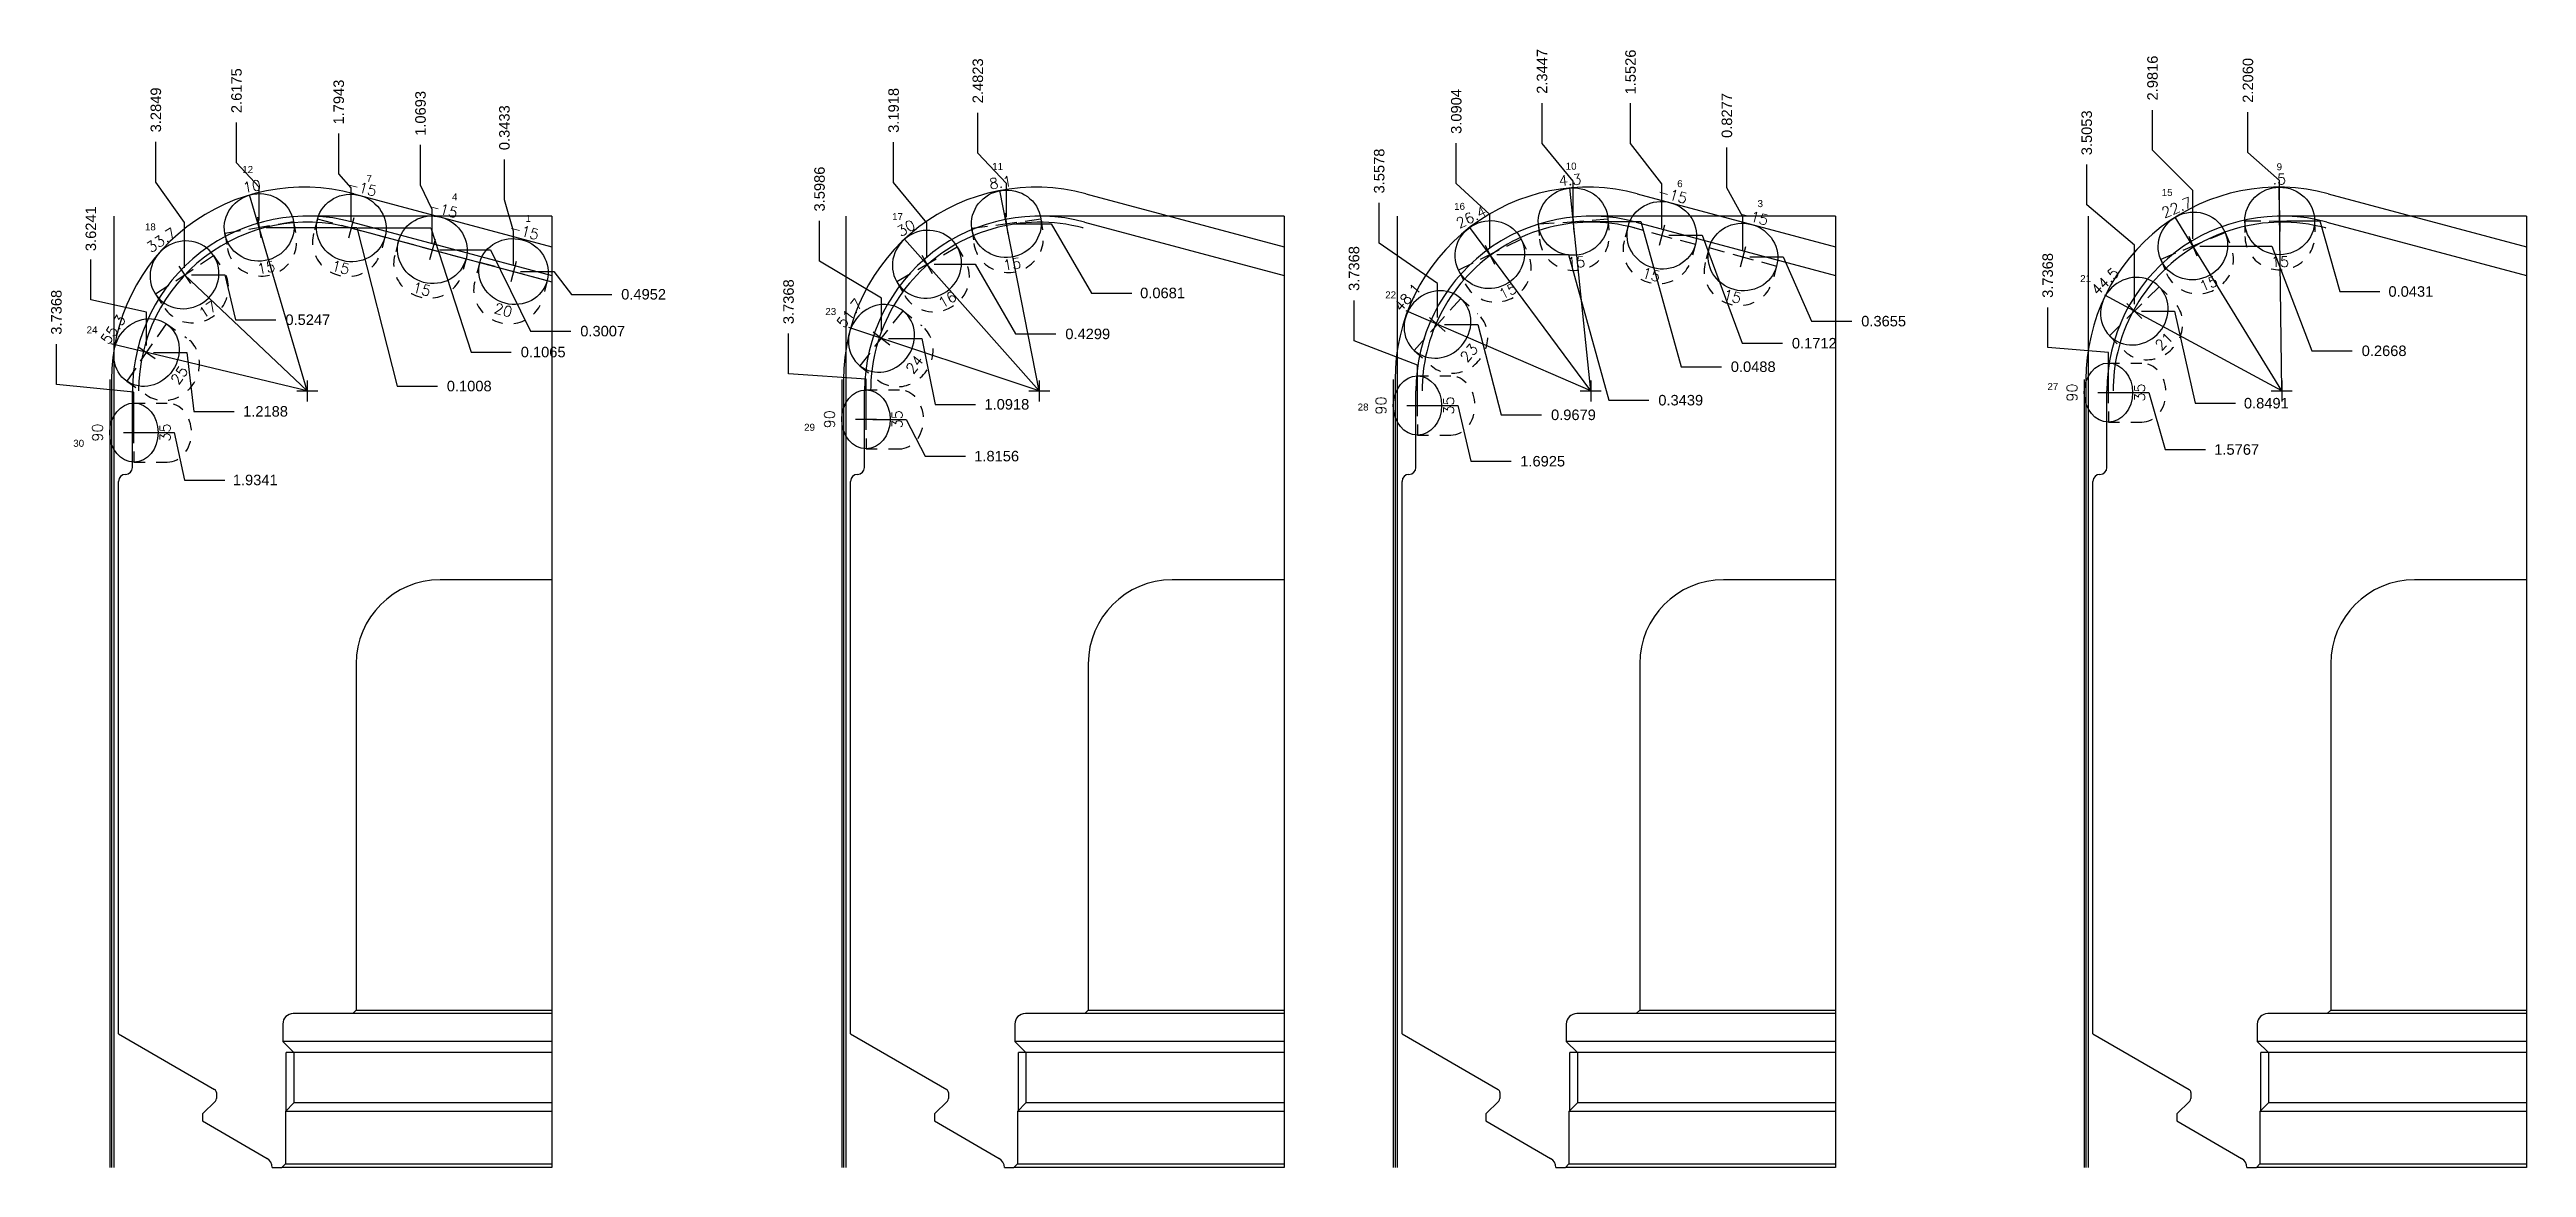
# Model space of a CAD drawing. Header units: inches. Extents: x 104.6 to 187.1, y -21.1 to -6.8.
# Drawn here: x 111.56 to 133.71, y -17.55 to -7.56 of the extents above; entities that cross this region are included whole.
import ezdxf
from ezdxf.enums import TextEntityAlignment as Align

# ---------------------------------------------------------------- set-up
doc = ezdxf.new("R2010")
doc.units = ezdxf.units.IN
doc.header["$MEASUREMENT"] = 0
doc.header["$PDMODE"] = 35
doc.linetypes.add('CENTER2', pattern=[1.125, 0.75, -0.125, 0.125, -0.125])
doc.linetypes.add('HIDDEN2', pattern=[0.1875, 0.125, -0.0625])
doc.layers.get('Defpoints').update_dxf_attribs({"color": 10})
for name, color, linetype, true_color in [('Blade_1', 30, 'Continuous', 0xff7f00), ('Blade_2', 7, 'Continuous', 0xcccc00), ('Blade_3', 7, 'Continuous', 0x00cc00), ('Blade_4', 7, 'Continuous', 0x00cccc)]:
    doc.layers.add(name, color=color, linetype=linetype, true_color=true_color)
doc.layers.add('CLine', color=5, linetype='CENTER2')
doc.styles.add('RomanS', font='romans')
doc.styles.get("Standard").update_dxf_attribs({"font": 'arial.ttf'})
doc.dimstyles.get("Standard").update_dxf_attribs({"dimtxt": 0.09375, "dimasz": 0.18, "dimexe": 0.18, "dimexo": 0.0625, "dimgap": 0.09, "dimtad": 0, "dimtih": 1, "dimtoh": 1, "dimdec": 4, "dimzin": 0, "dimdsep": 46, "dimtxsty": 'Standard', "dimcen": 0.09, "dimadec": 4, "dimazin": 0, "dimtfac": 1, "dimtdec": 4, "dimtofl": 0, "dimtmove": 0, "dimatfit": 3, "dimfxl": 1, "dimtolj": 1, "dimtzin": 0, "dimarcsym": 0})

msp = doc.modelspace()

# ---------------------------------------------------------------- texts
at = {"layer": 'Blade_1', "char_height": 0.0625, "attachment_point": 1}
for s, insert in [('12', (113.28576, -8.59905)), ('7', (114.39665, -8.67979)), ('4', (115.16106, -8.84446)), ('1', (115.81743, -9.03612)), ('18', (112.41601, -9.11195)), ('24', (111.8947, -10.03247)), ('30', (111.77528, -11.04555))]:
    msp.add_mtext_dynamic_manual_height_columns(s, width=0.1696443, gutter_width=0.3125, heights=[0], dxfattribs=dict(at, insert=insert))
at = {"layer": 'Blade_2', "char_height": 0.0625, "attachment_point": 1}
for s, insert in [('11', (119.99007, -8.57181)), ('17', (119.09527, -9.02016)), ('23', (118.49833, -9.8678)), ('29', (118.30868, -10.90248))]:
    msp.add_mtext_dynamic_manual_height_columns(s, width=0.1696443, gutter_width=0.3125, heights=[0], dxfattribs=dict(at, insert=insert))
at = {"layer": 'Blade_3', "char_height": 0.0625, "attachment_point": 1}
for s, insert in [('10', (125.11685, -8.56911)), ('6', (126.11356, -8.72568)), ('16', (124.11941, -8.92838)), ('3', (126.83205, -8.90385)), ('22', (123.50356, -9.71933)), ('28', (123.25719, -10.72161))]:
    msp.add_mtext_dynamic_manual_height_columns(s, width=0.1696443, gutter_width=0.3125, heights=[0], dxfattribs=dict(at, insert=insert))
at = {"layer": 'Blade_4', "char_height": 0.0625, "attachment_point": 1}
for s, insert in [('9', (131.47208, -8.57451)), ('15', (130.44492, -8.80421)), ('21', (129.71562, -9.57356)), ('27', (129.42334, -10.53805))]:
    msp.add_mtext_dynamic_manual_height_columns(s, width=0.1696443, gutter_width=0.3125, heights=[0], dxfattribs=dict(at, insert=insert))

# ---------------------------------------------------------------- blocks, each defined once
blk = doc.blocks.new('CMark')
at = {"layer": 'CLine'}
for p, q in [((-0.094, 0), (0.094, 0)), ((0, 0.094), (0, -0.094))]:
    blk.add_line(p, q, dxfattribs=at)
blk = doc.blocks.new('1613@20')
for p, q in [((-0.17, 0), (-0.312, 0)), ((0.171, 0), (0.312, 0))]:
    blk.add_line(p, q)
at = {"color": 8, "linetype": 'HIDDEN2', "ltscale": 0.5}
blk.add_line((-0.312, 0), (-0.312, -0.178), dxfattribs=at)
at = {"color": 8, "linetype": 'HIDDEN2', "ltscale": 0.5, "flags": 128}
blk.add_lwpolyline([(0.312, 0), (0.312, -0.178)], dxfattribs=at)
blk.add_ellipse((0, 0), major_axis=(-0.312, 0), ratio=0.939693, start_param=-3.141592653589793, end_param=3.141592653589793)
at = {"color": 8, "linetype": 'HIDDEN2', "ltscale": 0.5}
blk.add_ellipse((0, -0.178), major_axis=(-0.312, 0), ratio=0.939693, start_param=0, end_param=3.141593, dxfattribs=at)
blk.add_blockref('CMark', (0, 0))
at = {"style": 'RomanS'}
blk.add_text('20', height=0.094, dxfattribs=at).set_placement((0, -0.356), align=Align.MIDDLE_CENTER)
blk.add_attdef('ANG', text='', height=0.094, dxfattribs=at).set_placement((0, 0.298), align=Align.BOTTOM_CENTER)
blk = doc.blocks.new('1613@15')
for p, q in [((-0.17, 0), (-0.312, 0)), ((0.171, 0), (0.312, 0))]:
    blk.add_line(p, q)
at = {"color": 8, "linetype": 'HIDDEN2', "ltscale": 0.5}
blk.add_line((-0.312, 0), (-0.312, -0.135), dxfattribs=at)
at = {"color": 8, "linetype": 'HIDDEN2', "ltscale": 0.5, "flags": 128}
blk.add_lwpolyline([(0.312, 0), (0.312, -0.135)], dxfattribs=at)
blk.add_ellipse((0, 0), major_axis=(-0.312, 0), ratio=0.965926, start_param=-3.141592653589793, end_param=3.141592653589793)
at = {"color": 8, "linetype": 'HIDDEN2', "ltscale": 0.5}
blk.add_ellipse((0, -0.135), major_axis=(-0.312, 0), ratio=0.965926, start_param=0, end_param=3.141593, dxfattribs=at)
blk.add_blockref('CMark', (0, 0))
at = {"style": 'RomanS'}
blk.add_text('15', height=0.094, dxfattribs=at).set_placement((0, -0.364), align=Align.MIDDLE_CENTER)
blk.add_attdef('ANG', text='', height=0.094, dxfattribs=at).set_placement((0, 0.298), align=Align.BOTTOM_CENTER)
blk = doc.blocks.new('*D39')
at = {"layer": 'Blade_1', "color": 0, "lineweight": -2, "transparency": 16777216}
for p, q in [((115.774, -9.542), (116.071, -9.542)), ((116.071, -9.542), (116.23, -9.746)), ((116.23, -9.746), (116.59, -9.746))]:
    blk.add_line(p, q, dxfattribs=at)
at = {"layer": 'Defpoints', "color": 0, "transparency": 16777216}
for p in [(116.055, -9.047), (115.711, -9.542), (116.59, -9.746)]:
    blk.add_point(p, dxfattribs=at)
at = {"layer": 'Blade_1', "color": 0, "transparency": 16777216, "insert": (116.874, -9.746), "char_height": 0.0938, "attachment_point": 5}
blk.add_mtext('\\A1;0.4952', dxfattribs=at)
blk = doc.blocks.new('*D40')
at = {"layer": 'Blade_1', "color": 0, "lineweight": -2, "transparency": 16777216}
for p, q in [((115.048, -9.348), (115.504, -9.348)), ((115.504, -9.348), (115.864, -10.075)), ((115.864, -10.075), (116.224, -10.075))]:
    blk.add_line(p, q, dxfattribs=at)
at = {"layer": 'Defpoints', "color": 0, "transparency": 16777216}
for p in [(116.055, -9.047), (114.985, -9.348), (116.224, -10.075)]:
    blk.add_point(p, dxfattribs=at)
at = {"layer": 'Blade_1', "color": 0, "transparency": 16777216, "insert": (116.508, -10.075), "char_height": 0.0938, "attachment_point": 5}
blk.add_mtext('\\A1;0.3007', dxfattribs=at)
blk = doc.blocks.new('*D41')
at = {"layer": 'Blade_1', "color": 0, "lineweight": -2, "transparency": 16777216}
for p, q in [((114.323, -9.153), (114.971, -9.153)), ((114.971, -9.153), (115.331, -10.262)), ((115.331, -10.262), (115.691, -10.262))]:
    blk.add_line(p, q, dxfattribs=at)
at = {"layer": 'Defpoints', "color": 0, "transparency": 16777216}
for p in [(116.055, -9.047), (114.26, -9.153), (115.691, -10.262)]:
    blk.add_point(p, dxfattribs=at)
at = {"layer": 'Blade_1', "color": 0, "transparency": 16777216, "insert": (115.976, -10.262), "char_height": 0.0938, "attachment_point": 5}
blk.add_mtext('\\A1;0.1065', dxfattribs=at)
blk = doc.blocks.new('*D42')
at = {"layer": 'Blade_1', "color": 0, "lineweight": -2, "transparency": 16777216}
for p, q in [((115.63, -8.902), (115.63, -8.542)), ((115.711, -9.182), (115.63, -8.902)), ((115.711, -9.48), (115.711, -9.182))]:
    blk.add_line(p, q, dxfattribs=at)
at = {"layer": 'Defpoints', "color": 0, "transparency": 16777216}
for p in [(115.63, -8.542), (116.055, -9.047), (115.711, -9.542)]:
    blk.add_point(p, dxfattribs=at)
at = {"layer": 'Blade_1', "color": 0, "transparency": 16777216, "insert": (115.63, -8.257), "char_height": 0.0938, "attachment_point": 5, "rotation": 90}
blk.add_mtext('\\A1;0.3433', dxfattribs=at)
blk = doc.blocks.new('*D43')
at = {"layer": 'Blade_1', "color": 0, "lineweight": -2, "transparency": 16777216}
for p, q in [((114.88, -8.769), (114.88, -8.409)), ((114.985, -8.988), (114.88, -8.769)), ((114.985, -9.285), (114.985, -8.988))]:
    blk.add_line(p, q, dxfattribs=at)
at = {"layer": 'Defpoints', "color": 0, "transparency": 16777216}
for p in [(114.88, -8.409), (116.055, -9.047), (114.985, -9.348)]:
    blk.add_point(p, dxfattribs=at)
at = {"layer": 'Blade_1', "color": 0, "transparency": 16777216, "insert": (114.88, -8.129), "char_height": 0.0938, "attachment_point": 5, "rotation": 90}
blk.add_mtext('\\A1;1.0693', dxfattribs=at)
blk = doc.blocks.new('*D44')
at = {"layer": 'Blade_1', "color": 0, "lineweight": -2, "transparency": 16777216}
for p, q in [((114.149, -8.668), (114.149, -8.308)), ((114.26, -8.793), (114.149, -8.668)), ((114.26, -9.091), (114.26, -8.793))]:
    blk.add_line(p, q, dxfattribs=at)
at = {"layer": 'Defpoints', "color": 0, "transparency": 16777216}
for p in [(114.149, -8.308), (116.055, -9.047), (114.26, -9.153)]:
    blk.add_point(p, dxfattribs=at)
at = {"layer": 'Blade_1', "color": 0, "transparency": 16777216, "insert": (114.149, -8.028), "char_height": 0.0938, "attachment_point": 5, "rotation": 90}
blk.add_mtext('\\A1;1.7943', dxfattribs=at)
blk = doc.blocks.new('*D49')
at = {"layer": 'Blade_1', "color": 0, "lineweight": -2, "transparency": 16777216}
for p, q in [((113.235, -8.571), (113.235, -8.211)), ((113.437, -8.788), (113.235, -8.571)), ((113.437, -9.085), (113.437, -8.788))]:
    blk.add_line(p, q, dxfattribs=at)
at = {"layer": 'Defpoints', "color": 0, "transparency": 16777216}
for p in [(113.235, -8.211), (116.055, -9.047), (113.437, -9.148)]:
    blk.add_point(p, dxfattribs=at)
at = {"layer": 'Blade_1', "color": 0, "transparency": 16777216, "insert": (113.235, -7.926), "char_height": 0.0938, "attachment_point": 5, "rotation": 90}
blk.add_mtext('\\A1;2.6175', dxfattribs=at)
blk = doc.blocks.new('*D50')
at = {"layer": 'Blade_1', "color": 0, "lineweight": -2, "transparency": 16777216}
for p, q in [((113.5, -9.148), (114.31, -9.148)), ((114.31, -9.148), (114.67, -10.566)), ((114.67, -10.566), (115.03, -10.566))]:
    blk.add_line(p, q, dxfattribs=at)
at = {"layer": 'Defpoints', "color": 0, "transparency": 16777216}
for p in [(116.055, -9.047), (113.437, -9.148), (115.03, -10.566)]:
    blk.add_point(p, dxfattribs=at)
at = {"layer": 'Blade_1', "color": 0, "transparency": 16777216, "insert": (115.315, -10.566), "char_height": 0.0938, "attachment_point": 5}
blk.add_mtext('\\A1;0.1008', dxfattribs=at)
blk = doc.blocks.new('1613@17')
for p, q in [((-0.17, 0), (-0.313, 0)), ((0.171, 0), (0.312, 0))]:
    blk.add_line(p, q)
at = {"color": 8, "linetype": 'HIDDEN2', "ltscale": 0.5}
blk.add_line((-0.313, 0), (-0.313, -0.152), dxfattribs=at)
at = {"color": 8, "linetype": 'HIDDEN2', "ltscale": 0.5, "flags": 128}
blk.add_lwpolyline([(0.312, 0), (0.312, -0.152)], dxfattribs=at)
blk.add_ellipse((0, 0), major_axis=(-0.312, 0), ratio=0.95632, start_param=3.141593, end_param=9.424778)
at = {"color": 8, "linetype": 'HIDDEN2', "ltscale": 0.5}
blk.add_ellipse((0, -0.152), major_axis=(-0.312, 0), ratio=0.95632, start_param=0, end_param=3.141593, dxfattribs=at)
blk.add_blockref('CMark', (0, 0))
at = {"style": 'RomanS'}
blk.add_text('17', height=0.094, dxfattribs=at).set_placement((0.001, -0.373), align=Align.MIDDLE_CENTER)
blk.add_attdef('ANG', text='', height=0.094, dxfattribs=at).set_placement((0, 0.298), align=Align.BOTTOM_CENTER)
blk = doc.blocks.new('*D54')
at = {"layer": 'Blade_1', "color": 0, "lineweight": -2, "transparency": 16777216}
for p, q in [((112.514, -8.743), (112.514, -8.383)), ((112.77, -9.103), (112.514, -8.743)), ((112.77, -9.509), (112.77, -9.103))]:
    blk.add_line(p, q, dxfattribs=at)
at = {"layer": 'Defpoints', "color": 0, "transparency": 16777216}
for p in [(112.514, -8.383), (116.055, -9.047), (112.77, -9.572)]:
    blk.add_point(p, dxfattribs=at)
at = {"layer": 'Blade_1', "color": 0, "transparency": 16777216, "insert": (112.514, -8.098), "char_height": 0.0938, "attachment_point": 5, "rotation": 90}
blk.add_mtext('\\A1;3.2849', dxfattribs=at)
blk = doc.blocks.new('*D55')
at = {"layer": 'Blade_1', "color": 0, "lineweight": -2, "transparency": 16777216}
for p, q in [((112.832, -9.572), (113.13, -9.572)), ((113.13, -9.572), (113.227, -9.973)), ((113.227, -9.973), (113.587, -9.973))]:
    blk.add_line(p, q, dxfattribs=at)
at = {"layer": 'Defpoints', "color": 0, "transparency": 16777216}
for p in [(116.055, -9.047), (112.77, -9.572), (113.587, -9.973)]:
    blk.add_point(p, dxfattribs=at)
at = {"layer": 'Blade_1', "color": 0, "transparency": 16777216, "insert": (113.872, -9.973), "char_height": 0.0938, "attachment_point": 5}
blk.add_mtext('\\A1;0.5247', dxfattribs=at)
blk = doc.blocks.new('1613@25')
for p, q in [((-0.17, 0), (-0.312, 0)), ((0.171, 0), (0.312, 0))]:
    blk.add_line(p, q)
at = {"color": 8, "linetype": 'HIDDEN2', "ltscale": 0.5}
blk.add_line((-0.312, 0), (-0.312, -0.22), dxfattribs=at)
at = {"color": 8, "linetype": 'HIDDEN2', "ltscale": 0.5, "flags": 128}
blk.add_lwpolyline([(0.312, 0), (0.312, -0.22)], dxfattribs=at)
blk.add_ellipse((0, 0), major_axis=(-0.312, 0), ratio=0.906308, start_param=-3.141592653589793, end_param=3.141592653589793)
at = {"color": 8, "linetype": 'HIDDEN2', "ltscale": 0.5}
blk.add_ellipse((0, -0.22), major_axis=(-0.312, 0), ratio=0.906308, start_param=0, end_param=3.141593, dxfattribs=at)
blk.add_blockref('CMark', (0, 0))
at = {"style": 'RomanS'}
blk.add_text('25', height=0.094, dxfattribs=at).set_placement((0, -0.356), align=Align.MIDDLE_CENTER)
blk.add_attdef('ANG', text='', height=0.094, dxfattribs=at).set_placement((0, 0.287), align=Align.BOTTOM_CENTER)
blk = doc.blocks.new('*D61')
at = {"layer": 'Blade_1', "color": 0, "lineweight": -2, "transparency": 16777216}
for p, q in [((111.933, -9.795), (111.933, -9.435)), ((112.43, -9.906), (111.933, -9.795)), ((112.43, -10.203), (112.43, -9.906))]:
    blk.add_line(p, q, dxfattribs=at)
at = {"layer": 'Defpoints', "color": 0, "transparency": 16777216}
for p in [(116.055, -9.047), (111.933, -9.435), (112.43, -10.266)]:
    blk.add_point(p, dxfattribs=at)
at = {"layer": 'Blade_1', "color": 0, "transparency": 16777216, "insert": (111.933, -9.159), "char_height": 0.0938, "attachment_point": 5, "rotation": 90}
blk.add_mtext('\\A1;3.6241', dxfattribs=at)
blk = doc.blocks.new('*D62')
at = {"layer": 'Blade_1', "color": 0, "lineweight": -2, "transparency": 16777216}
for p, q in [((112.493, -10.266), (112.79, -10.266)), ((112.79, -10.266), (112.854, -10.792)), ((112.854, -10.792), (113.214, -10.792))]:
    blk.add_line(p, q, dxfattribs=at)
at = {"layer": 'Defpoints', "color": 0, "transparency": 16777216}
for p in [(116.055, -9.047), (112.43, -10.266), (113.214, -10.792)]:
    blk.add_point(p, dxfattribs=at)
at = {"layer": 'Blade_1', "color": 0, "transparency": 16777216, "insert": (113.494, -10.792), "char_height": 0.0938, "attachment_point": 5}
blk.add_mtext('\\A1;1.2188', dxfattribs=at)
blk = doc.blocks.new('1313@35')
for p, q in [((-0.17, 0), (-0.265, 0)), ((0.171, 0), (0.264, 0))]:
    blk.add_line(p, q)
at = {"color": 8, "linetype": 'HIDDEN2', "ltscale": 0.5}
blk.add_line((-0.265, 0), (-0.265, -0.298), dxfattribs=at)
at = {"color": 8, "linetype": 'HIDDEN2', "ltscale": 0.5, "flags": 128}
blk.add_lwpolyline([(0.264, 0), (0.264, -0.298)], dxfattribs=at)
blk.add_ellipse((0, 0), major_axis=(0.264, 0), ratio=0.819152)
at = {"color": 8, "linetype": 'HIDDEN2', "ltscale": 0.5}
blk.add_ellipse((0, -0.298), major_axis=(0.264, 0), ratio=0.819152, start_param=3.141593, end_param=6.283185, dxfattribs=at)
blk.add_blockref('CMark', (0, 0))
at = {"style": 'RomanS'}
blk.add_text('35', height=0.094, dxfattribs=at).set_placement((0, -0.279), align=Align.MIDDLE_CENTER)
blk.add_attdef('ANG', text='', height=0.094, dxfattribs=at).set_placement((0, 0.251), align=Align.BOTTOM_CENTER)
blk = doc.blocks.new('*D64')
at = {"layer": 'Blade_1', "color": 0, "lineweight": -2, "transparency": 16777216}
for p, q in [((111.625, -10.551), (111.625, -10.191)), ((112.318, -10.621), (111.625, -10.551)), ((112.318, -10.919), (112.318, -10.621))]:
    blk.add_line(p, q, dxfattribs=at)
at = {"layer": 'Defpoints', "color": 0, "transparency": 16777216}
for p in [(116.055, -9.047), (111.625, -10.191), (112.318, -10.981)]:
    blk.add_point(p, dxfattribs=at)
at = {"layer": 'Blade_1', "color": 0, "transparency": 16777216, "insert": (111.625, -9.906), "char_height": 0.0938, "attachment_point": 5, "rotation": 90}
blk.add_mtext('\\A1;3.7368', dxfattribs=at)
blk = doc.blocks.new('*D65')
at = {"layer": 'Blade_1', "color": 0, "lineweight": -2, "transparency": 16777216}
for p, q in [((112.38, -10.981), (112.678, -10.981)), ((112.678, -10.981), (112.771, -11.405)), ((112.771, -11.405), (113.131, -11.405))]:
    blk.add_line(p, q, dxfattribs=at)
at = {"layer": 'Defpoints', "color": 0, "transparency": 16777216}
for p in [(116.055, -9.047), (112.318, -10.981), (113.131, -11.405)]:
    blk.add_point(p, dxfattribs=at)
at = {"layer": 'Blade_1', "color": 0, "transparency": 16777216, "insert": (113.402, -11.405), "char_height": 0.0938, "attachment_point": 5}
blk.add_mtext('\\A1;1.9341', dxfattribs=at)
blk = doc.blocks.new('1613@23')
for p, q in [((-0.17, 0), (-0.313, 0)), ((0.171, 0), (0.312, 0))]:
    blk.add_line(p, q)
at = {"color": 8, "linetype": 'HIDDEN2', "ltscale": 0.5}
blk.add_line((-0.313, 0), (-0.313, -0.203), dxfattribs=at)
at = {"color": 8, "linetype": 'HIDDEN2', "ltscale": 0.5, "flags": 128}
blk.add_lwpolyline([(0.312, 0), (0.312, -0.203)], dxfattribs=at)
blk.add_ellipse((0, 0), major_axis=(-0.312, 0), ratio=0.920512, start_param=3.141593, end_param=9.424778)
at = {"color": 8, "linetype": 'HIDDEN2', "ltscale": 0.5}
blk.add_ellipse((0, -0.203), major_axis=(-0.312, 0), ratio=0.920512, start_param=0, end_param=3.141593, dxfattribs=at)
blk.add_blockref('CMark', (0, 0))
at = {"style": 'RomanS'}
blk.add_text('23', height=0.094, dxfattribs=at).set_placement((-0.001, -0.379), align=Align.MIDDLE_CENTER)
blk.add_attdef('ANG', text='', height=0.094, dxfattribs=at).set_placement((0, 0.287), align=Align.BOTTOM_CENTER)
blk = doc.blocks.new('1613@24')
for p, q in [((-0.17, 0), (-0.313, 0)), ((0.171, 0), (0.312, 0))]:
    blk.add_line(p, q)
at = {"color": 8, "linetype": 'HIDDEN2', "ltscale": 0.5}
blk.add_line((-0.313, 0), (-0.313, -0.212), dxfattribs=at)
at = {"color": 8, "linetype": 'HIDDEN2', "ltscale": 0.5, "flags": 128}
blk.add_lwpolyline([(0.312, 0), (0.312, -0.212)], dxfattribs=at)
blk.add_ellipse((0, 0), major_axis=(-0.312, 0), ratio=0.913536, start_param=3.141593, end_param=9.424778)
at = {"color": 8, "linetype": 'HIDDEN2', "ltscale": 0.5}
blk.add_ellipse((0, -0.212), major_axis=(-0.312, 0), ratio=0.910656, start_param=0, end_param=3.141593, dxfattribs=at)
blk.add_blockref('CMark', (0, 0))
at = {"style": 'RomanS'}
blk.add_text('24', height=0.094, dxfattribs=at).set_placement((0, -0.376), align=Align.MIDDLE_CENTER)
blk.add_attdef('ANG', text='', height=0.094, dxfattribs=at).set_placement((0, 0.287), align=Align.BOTTOM_CENTER)
blk = doc.blocks.new('1613@16')
for p, q in [((-0.17, 0), (-0.312, 0)), ((0.171, 0), (0.312, 0))]:
    blk.add_line(p, q)
at = {"color": 8, "linetype": 'HIDDEN2', "ltscale": 0.5}
blk.add_line((-0.312, 0), (-0.312, -0.143), dxfattribs=at)
at = {"color": 8, "linetype": 'HIDDEN2', "ltscale": 0.5, "flags": 128}
blk.add_lwpolyline([(0.312, 0), (0.312, -0.143)], dxfattribs=at)
at = {"extrusion": (0, 0, -1)}
blk.add_ellipse((0, 0), major_axis=(-0.312, 0), ratio=0.961248, start_param=-3.141592653589793, end_param=3.141592653589793, dxfattribs=at)
at = {"color": 8, "linetype": 'HIDDEN2', "ltscale": 0.5}
blk.add_ellipse((0, -0.143), major_axis=(0.312, 0), ratio=0.953717, start_param=3.141593, end_param=6.283185, dxfattribs=at)
blk.add_blockref('CMark', (0, 0))
at = {"style": 'RomanS'}
blk.add_text('16', height=0.094, dxfattribs=at).set_placement((0, -0.364), align=Align.MIDDLE_CENTER)
blk.add_attdef('ANG', text='', height=0.094, dxfattribs=at).set_placement((0, 0.298), align=Align.BOTTOM_CENTER)
blk = doc.blocks.new('*D105')
at = {"layer": 'Blade_2', "color": 0, "lineweight": -2, "transparency": 16777216}
for p, q in [((119.862, -8.483), (119.862, -8.123)), ((120.117, -8.755), (119.862, -8.483)), ((120.117, -9.053), (120.117, -8.755))]:
    blk.add_line(p, q, dxfattribs=at)
at = {"layer": 'Defpoints', "color": 0, "transparency": 16777216}
for p in [(119.862, -8.123), (122.599, -9.047), (120.117, -9.115)]:
    blk.add_point(p, dxfattribs=at)
at = {"layer": 'Blade_2', "color": 0, "transparency": 16777216, "insert": (119.862, -7.838), "char_height": 0.0938, "attachment_point": 5, "rotation": 90}
blk.add_mtext('\\A1;2.4823', dxfattribs=at)
blk = doc.blocks.new('*D106')
at = {"layer": 'Blade_2', "color": 0, "lineweight": -2, "transparency": 16777216}
for p, q in [((119.109, -8.747), (119.109, -8.387)), ((119.407, -9.107), (119.109, -8.747)), ((119.407, -9.414), (119.407, -9.107))]:
    blk.add_line(p, q, dxfattribs=at)
at = {"layer": 'Defpoints', "color": 0, "transparency": 16777216}
for p in [(119.109, -8.387), (122.599, -9.047), (119.407, -9.477)]:
    blk.add_point(p, dxfattribs=at)
at = {"layer": 'Blade_2', "color": 0, "transparency": 16777216, "insert": (119.109, -8.102), "char_height": 0.0938, "attachment_point": 5, "rotation": 90}
blk.add_mtext('\\A1;3.1918', dxfattribs=at)
blk = doc.blocks.new('*D107')
at = {"layer": 'Blade_2', "color": 0, "lineweight": -2, "transparency": 16777216}
for p, q in [((118.447, -9.45), (118.447, -9.09)), ((119, -9.779), (118.447, -9.45)), ((119, -10.076), (119, -9.779))]:
    blk.add_line(p, q, dxfattribs=at)
at = {"layer": 'Defpoints', "color": 0, "transparency": 16777216}
for p in [(122.599, -9.047), (118.447, -9.09), (119, -10.139)]:
    blk.add_point(p, dxfattribs=at)
at = {"layer": 'Blade_2', "color": 0, "transparency": 16777216, "insert": (118.447, -8.805), "char_height": 0.0938, "attachment_point": 5, "rotation": 90}
blk.add_mtext('\\A1;3.5986', dxfattribs=at)
blk = doc.blocks.new('*D108')
at = {"layer": 'Blade_2', "color": 0, "lineweight": -2, "transparency": 16777216}
for p, q in [((120.179, -9.115), (120.517, -9.115)), ((120.517, -9.115), (120.877, -9.734)), ((120.877, -9.734), (121.237, -9.734))]:
    blk.add_line(p, q, dxfattribs=at)
at = {"layer": 'Defpoints', "color": 0, "transparency": 16777216}
for p in [(122.599, -9.047), (120.117, -9.115), (121.237, -9.734)]:
    blk.add_point(p, dxfattribs=at)
at = {"layer": 'Blade_2', "color": 0, "transparency": 16777216, "insert": (121.513, -9.734), "char_height": 0.0938, "attachment_point": 5}
blk.add_mtext('\\A1;0.0681', dxfattribs=at)
blk = doc.blocks.new('*D109')
at = {"layer": 'Blade_2', "color": 0, "lineweight": -2, "transparency": 16777216}
for p, q in [((119.47, -9.477), (119.839, -9.477)), ((119.839, -9.477), (120.199, -10.1)), ((120.199, -10.1), (120.559, -10.1))]:
    blk.add_line(p, q, dxfattribs=at)
at = {"layer": 'Defpoints', "color": 0, "transparency": 16777216}
for p in [(122.599, -9.047), (119.407, -9.477), (120.559, -10.1)]:
    blk.add_point(p, dxfattribs=at)
at = {"layer": 'Blade_2', "color": 0, "transparency": 16777216, "insert": (120.844, -10.1), "char_height": 0.0938, "attachment_point": 5}
blk.add_mtext('\\A1;0.4299', dxfattribs=at)
blk = doc.blocks.new('*D110')
at = {"layer": 'Blade_2', "color": 0, "lineweight": -2, "transparency": 16777216}
for p, q in [((119.063, -10.139), (119.36, -10.139)), ((119.36, -10.139), (119.481, -10.729)), ((119.481, -10.729), (119.841, -10.729))]:
    blk.add_line(p, q, dxfattribs=at)
at = {"layer": 'Defpoints', "color": 0, "transparency": 16777216}
for p in [(122.599, -9.047), (119, -10.139), (119.841, -10.729)]:
    blk.add_point(p, dxfattribs=at)
at = {"layer": 'Blade_2', "color": 0, "transparency": 16777216, "insert": (120.121, -10.729), "char_height": 0.0938, "attachment_point": 5}
blk.add_mtext('\\A1;1.0918', dxfattribs=at)
blk = doc.blocks.new('*D117')
at = {"layer": 'Blade_3', "color": 0, "lineweight": -2, "transparency": 16777216}
for p, q in [((126.558, -8.793), (126.558, -8.433)), ((126.701, -9.052), (126.558, -8.793)), ((126.701, -9.35), (126.701, -9.052))]:
    blk.add_line(p, q, dxfattribs=at)
at = {"layer": 'Defpoints', "color": 0, "transparency": 16777216}
for p in [(126.558, -8.433), (127.528, -9.047), (126.701, -9.412)]:
    blk.add_point(p, dxfattribs=at)
at = {"layer": 'Blade_3', "color": 0, "transparency": 16777216, "insert": (126.558, -8.148), "char_height": 0.0938, "attachment_point": 5, "rotation": 90}
blk.add_mtext('\\A1;0.8277', dxfattribs=at)
blk = doc.blocks.new('*D118')
at = {"layer": 'Blade_3', "color": 0, "lineweight": -2, "transparency": 16777216}
for p, q in [((125.697, -8.399), (125.697, -8.039)), ((125.976, -8.759), (125.697, -8.399)), ((125.976, -9.156), (125.976, -8.759))]:
    blk.add_line(p, q, dxfattribs=at)
at = {"layer": 'Defpoints', "color": 0, "transparency": 16777216}
for p in [(125.697, -8.039), (127.528, -9.047), (125.976, -9.218)]:
    blk.add_point(p, dxfattribs=at)
at = {"layer": 'Blade_3', "color": 0, "transparency": 16777216, "insert": (125.697, -7.759), "char_height": 0.0938, "attachment_point": 5, "rotation": 90}
blk.add_mtext('\\A1;1.5526', dxfattribs=at)
blk = doc.blocks.new('*D119')
at = {"layer": 'Blade_3', "color": 0, "lineweight": -2, "transparency": 16777216}
for p, q in [((124.906, -8.399), (124.906, -8.039)), ((125.184, -8.736), (124.906, -8.399)), ((125.184, -9.033), (125.184, -8.736))]:
    blk.add_line(p, q, dxfattribs=at)
at = {"layer": 'Defpoints', "color": 0, "transparency": 16777216}
for p in [(124.906, -8.039), (127.528, -9.047), (125.184, -9.096)]:
    blk.add_point(p, dxfattribs=at)
at = {"layer": 'Blade_3', "color": 0, "transparency": 16777216, "insert": (124.906, -7.754), "char_height": 0.0938, "attachment_point": 5, "rotation": 90}
blk.add_mtext('\\A1;2.3447', dxfattribs=at)
blk = doc.blocks.new('*D120')
at = {"layer": 'Blade_3', "color": 0, "lineweight": -2, "transparency": 16777216}
for p, q in [((124.139, -8.756), (124.139, -8.396)), ((124.438, -9.031), (124.139, -8.756)), ((124.438, -9.328), (124.438, -9.031))]:
    blk.add_line(p, q, dxfattribs=at)
at = {"layer": 'Defpoints', "color": 0, "transparency": 16777216}
for p in [(124.139, -8.396), (127.528, -9.047), (124.438, -9.391)]:
    blk.add_point(p, dxfattribs=at)
at = {"layer": 'Blade_3', "color": 0, "transparency": 16777216, "insert": (124.139, -8.112), "char_height": 0.0938, "attachment_point": 5, "rotation": 90}
blk.add_mtext('\\A1;3.0904', dxfattribs=at)
blk = doc.blocks.new('*D121')
at = {"layer": 'Blade_3', "color": 0, "lineweight": -2, "transparency": 16777216}
for p, q in [((123.45, -9.289), (123.45, -8.929)), ((123.971, -9.649), (123.45, -9.289)), ((123.971, -9.952), (123.971, -9.649))]:
    blk.add_line(p, q, dxfattribs=at)
at = {"layer": 'Defpoints', "color": 0, "transparency": 16777216}
for p in [(123.45, -8.929), (127.528, -9.047), (123.971, -10.015)]:
    blk.add_point(p, dxfattribs=at)
at = {"layer": 'Blade_3', "color": 0, "transparency": 16777216, "insert": (123.45, -8.644), "char_height": 0.0938, "attachment_point": 5, "rotation": 90}
blk.add_mtext('\\A1;3.5578', dxfattribs=at)
blk = doc.blocks.new('*D122')
at = {"layer": 'Blade_3', "color": 0, "lineweight": -2, "transparency": 16777216}
for p, q in [((126.763, -9.412), (127.061, -9.412)), ((127.061, -9.412), (127.314, -9.986)), ((127.314, -9.986), (127.674, -9.986))]:
    blk.add_line(p, q, dxfattribs=at)
at = {"layer": 'Defpoints', "color": 0, "transparency": 16777216}
for p in [(127.528, -9.047), (126.701, -9.412), (127.674, -9.986)]:
    blk.add_point(p, dxfattribs=at)
at = {"layer": 'Blade_3', "color": 0, "transparency": 16777216, "insert": (127.959, -9.986), "char_height": 0.0938, "attachment_point": 5}
blk.add_mtext('\\A1;0.3655', dxfattribs=at)
blk = doc.blocks.new('*D123')
at = {"layer": 'Blade_3', "color": 0, "lineweight": -2, "transparency": 16777216}
for p, q in [((126.038, -9.218), (126.336, -9.218)), ((126.336, -9.218), (126.695, -10.183)), ((126.695, -10.183), (127.055, -10.183))]:
    blk.add_line(p, q, dxfattribs=at)
at = {"layer": 'Defpoints', "color": 0, "transparency": 16777216}
for p in [(127.528, -9.047), (125.976, -9.218), (127.055, -10.183)]:
    blk.add_point(p, dxfattribs=at)
at = {"layer": 'Blade_3', "color": 0, "transparency": 16777216, "insert": (127.339, -10.183), "char_height": 0.0938, "attachment_point": 5}
blk.add_mtext('\\A1;0.1712', dxfattribs=at)
blk = doc.blocks.new('*D124')
at = {"layer": 'Blade_3', "color": 0, "lineweight": -2, "transparency": 16777216}
for p, q in [((125.246, -9.096), (125.789, -9.096)), ((125.789, -9.096), (126.149, -10.393)), ((126.149, -10.393), (126.509, -10.393))]:
    blk.add_line(p, q, dxfattribs=at)
at = {"layer": 'Defpoints', "color": 0, "transparency": 16777216}
for p in [(127.528, -9.047), (125.184, -9.096), (126.509, -10.393)]:
    blk.add_point(p, dxfattribs=at)
at = {"layer": 'Blade_3', "color": 0, "transparency": 16777216, "insert": (126.793, -10.393), "char_height": 0.0938, "attachment_point": 5}
blk.add_mtext('\\A1;0.0488', dxfattribs=at)
blk = doc.blocks.new('*D125')
at = {"layer": 'Blade_3', "color": 0, "lineweight": -2, "transparency": 16777216}
for p, q in [((124.501, -9.391), (125.141, -9.391)), ((125.141, -9.391), (125.501, -10.692)), ((125.501, -10.692), (125.861, -10.692))]:
    blk.add_line(p, q, dxfattribs=at)
at = {"layer": 'Defpoints', "color": 0, "transparency": 16777216}
for p in [(127.528, -9.047), (124.438, -9.391), (125.861, -10.692)]:
    blk.add_point(p, dxfattribs=at)
at = {"layer": 'Blade_3', "color": 0, "transparency": 16777216, "insert": (126.145, -10.692), "char_height": 0.0938, "attachment_point": 5}
blk.add_mtext('\\A1;0.3439', dxfattribs=at)
blk = doc.blocks.new('*D126')
at = {"layer": 'Blade_3', "color": 0, "lineweight": -2, "transparency": 16777216}
for p, q in [((124.033, -10.015), (124.331, -10.015)), ((124.331, -10.015), (124.541, -10.823)), ((124.541, -10.823), (124.901, -10.823))]:
    blk.add_line(p, q, dxfattribs=at)
at = {"layer": 'Defpoints', "color": 0, "transparency": 16777216}
for p in [(127.528, -9.047), (123.971, -10.015), (124.901, -10.823)]:
    blk.add_point(p, dxfattribs=at)
at = {"layer": 'Blade_3', "color": 0, "transparency": 16777216, "insert": (125.186, -10.823), "char_height": 0.0938, "attachment_point": 5}
blk.add_mtext('\\A1;0.9679', dxfattribs=at)
blk = doc.blocks.new('*D161')
at = {"layer": 'Blade_2', "color": 0, "lineweight": -2, "transparency": 16777216}
for p, q in [((118.17, -10.456), (118.17, -10.096)), ((118.862, -10.503), (118.17, -10.456)), ((118.862, -10.8), (118.862, -10.503))]:
    blk.add_line(p, q, dxfattribs=at)
at = {"layer": 'Defpoints', "color": 0, "transparency": 16777216}
for p in [(122.599, -9.047), (118.17, -10.096), (118.862, -10.863)]:
    blk.add_point(p, dxfattribs=at)
at = {"layer": 'Blade_2', "color": 0, "transparency": 16777216, "insert": (118.17, -9.812), "char_height": 0.0938, "attachment_point": 5, "rotation": 90}
blk.add_mtext('\\A1;3.7368', dxfattribs=at)
blk = doc.blocks.new('*D162')
at = {"layer": 'Blade_2', "color": 0, "lineweight": -2, "transparency": 16777216}
for p, q in [((118.924, -10.863), (119.222, -10.863)), ((119.222, -10.863), (119.39, -11.192)), ((119.39, -11.192), (119.75, -11.192))]:
    blk.add_line(p, q, dxfattribs=at)
at = {"layer": 'Defpoints', "color": 0, "transparency": 16777216}
for p in [(122.599, -9.047), (118.862, -10.863), (119.75, -11.192)]:
    blk.add_point(p, dxfattribs=at)
at = {"layer": 'Blade_2', "color": 0, "transparency": 16777216, "insert": (120.03, -11.192), "char_height": 0.0938, "attachment_point": 5}
blk.add_mtext('\\A1;1.8156', dxfattribs=at)
blk = doc.blocks.new('*D163')
at = {"layer": 'Blade_3', "color": 0, "lineweight": -2, "transparency": 16777216}
for p, q in [((123.225, -10.16), (123.225, -9.8)), ((123.792, -10.379), (123.225, -10.16)), ((123.792, -10.677), (123.792, -10.379))]:
    blk.add_line(p, q, dxfattribs=at)
at = {"layer": 'Defpoints', "color": 0, "transparency": 16777216}
for p in [(127.528, -9.047), (123.225, -9.8), (123.792, -10.739)]:
    blk.add_point(p, dxfattribs=at)
at = {"layer": 'Blade_3', "color": 0, "transparency": 16777216, "insert": (123.225, -9.515), "char_height": 0.0938, "attachment_point": 5, "rotation": 90}
blk.add_mtext('\\A1;3.7368', dxfattribs=at)
blk = doc.blocks.new('1613@21')
for p, q in [((-0.17, 0), (-0.313, 0)), ((0.171, 0), (0.312, 0))]:
    blk.add_line(p, q)
at = {"color": 8, "linetype": 'HIDDEN2', "ltscale": 0.5}
blk.add_line((-0.313, 0), (-0.313, -0.186), dxfattribs=at)
at = {"color": 8, "linetype": 'HIDDEN2', "ltscale": 0.5, "flags": 128}
blk.add_lwpolyline([(0.312, 0), (0.312, -0.186)], dxfattribs=at)
blk.add_ellipse((0, 0), major_axis=(-0.312, 0), ratio=0.933568, start_param=3.141593, end_param=9.424778)
at = {"color": 8, "linetype": 'HIDDEN2', "ltscale": 0.5}
blk.add_ellipse((0, -0.186), major_axis=(-0.312, 0), ratio=0.933568, start_param=0, end_param=3.141593, dxfattribs=at)
blk.add_blockref('CMark', (0, 0))
at = {"style": 'RomanS'}
blk.add_text('21', height=0.094, dxfattribs=at).set_placement((0, -0.377), align=Align.MIDDLE_CENTER)
blk.add_attdef('ANG', text='', height=0.094, dxfattribs=at).set_placement((0, 0.298), align=Align.BOTTOM_CENTER)
blk = doc.blocks.new('*D133')
at = {"layer": 'Blade_4', "color": 0, "lineweight": -2, "transparency": 16777216}
for p, q in [((131.216, -8.479), (131.216, -8.119)), ((131.499, -8.73), (131.216, -8.479)), ((131.499, -9.028), (131.499, -8.73))]:
    blk.add_line(p, q, dxfattribs=at)
at = {"layer": 'Defpoints', "color": 0, "transparency": 16777216}
for p in [(131.216, -8.119), (133.705, -9.047), (131.499, -9.09)]:
    blk.add_point(p, dxfattribs=at)
at = {"layer": 'Blade_4', "color": 0, "transparency": 16777216, "insert": (131.216, -7.834), "char_height": 0.0938, "attachment_point": 5, "rotation": 90}
blk.add_mtext('\\A1;2.2060', dxfattribs=at)
blk = doc.blocks.new('*D134')
at = {"layer": 'Blade_4', "color": 0, "lineweight": -2, "transparency": 16777216}
for p, q in [((130.363, -8.459), (130.363, -8.099)), ((130.724, -8.819), (130.363, -8.459)), ((130.724, -9.251), (130.724, -8.819))]:
    blk.add_line(p, q, dxfattribs=at)
at = {"layer": 'Defpoints', "color": 0, "transparency": 16777216}
for p in [(130.363, -8.099), (133.705, -9.047), (130.724, -9.314)]:
    blk.add_point(p, dxfattribs=at)
at = {"layer": 'Blade_4', "color": 0, "transparency": 16777216, "insert": (130.363, -7.813), "char_height": 0.0938, "attachment_point": 5, "rotation": 90}
blk.add_mtext('\\A1;2.9816', dxfattribs=at)
blk = doc.blocks.new('*D135')
at = {"layer": 'Blade_4', "color": 0, "lineweight": -2, "transparency": 16777216}
for p, q in [((129.775, -8.947), (129.775, -8.587)), ((130.2, -9.307), (129.775, -8.947)), ((130.2, -9.834), (130.2, -9.307))]:
    blk.add_line(p, q, dxfattribs=at)
at = {"layer": 'Defpoints', "color": 0, "transparency": 16777216}
for p in [(129.775, -8.587), (133.705, -9.047), (130.2, -9.896)]:
    blk.add_point(p, dxfattribs=at)
at = {"layer": 'Blade_4', "color": 0, "transparency": 16777216, "insert": (129.775, -8.303), "char_height": 0.0938, "attachment_point": 5, "rotation": 90}
blk.add_mtext('\\A1;3.5053', dxfattribs=at)
blk = doc.blocks.new('*D136')
at = {"layer": 'Blade_4', "color": 0, "lineweight": -2, "transparency": 16777216}
for p, q in [((131.562, -9.09), (131.859, -9.09)), ((131.859, -9.09), (132.036, -9.721)), ((132.036, -9.721), (132.396, -9.721))]:
    blk.add_line(p, q, dxfattribs=at)
at = {"layer": 'Defpoints', "color": 0, "transparency": 16777216}
for p in [(133.705, -9.047), (131.499, -9.09), (132.396, -9.721)]:
    blk.add_point(p, dxfattribs=at)
at = {"layer": 'Blade_4', "color": 0, "transparency": 16777216, "insert": (132.672, -9.721), "char_height": 0.0938, "attachment_point": 5}
blk.add_mtext('\\A1;0.0431', dxfattribs=at)
blk = doc.blocks.new('*D137')
at = {"layer": 'Blade_4', "color": 0, "lineweight": -2, "transparency": 16777216}
for p, q in [((130.786, -9.314), (131.428, -9.314)), ((131.428, -9.314), (131.788, -10.251)), ((131.788, -10.251), (132.148, -10.251))]:
    blk.add_line(p, q, dxfattribs=at)
at = {"layer": 'Defpoints', "color": 0, "transparency": 16777216}
for p in [(133.705, -9.047), (130.724, -9.314), (132.148, -10.251)]:
    blk.add_point(p, dxfattribs=at)
at = {"layer": 'Blade_4', "color": 0, "transparency": 16777216, "insert": (132.433, -10.251), "char_height": 0.0938, "attachment_point": 5}
blk.add_mtext('\\A1;0.2668', dxfattribs=at)
blk = doc.blocks.new('*D138')
at = {"layer": 'Blade_4', "color": 0, "lineweight": -2, "transparency": 16777216}
for p, q in [((130.263, -9.896), (130.56, -9.896)), ((130.56, -9.896), (130.744, -10.719)), ((130.744, -10.719), (131.104, -10.719))]:
    blk.add_line(p, q, dxfattribs=at)
at = {"layer": 'Defpoints', "color": 0, "transparency": 16777216}
for p in [(133.705, -9.047), (130.2, -9.896), (131.104, -10.719)]:
    blk.add_point(p, dxfattribs=at)
at = {"layer": 'Blade_4', "color": 0, "transparency": 16777216, "insert": (131.38, -10.719), "char_height": 0.0938, "attachment_point": 5}
blk.add_mtext('\\A1;0.8491', dxfattribs=at)
blk = doc.blocks.new('*D166')
at = {"layer": 'Blade_4', "color": 0, "lineweight": -2, "transparency": 16777216}
for p, q in [((129.426, -10.222), (129.426, -9.862)), ((129.969, -10.264), (129.426, -10.222)), ((129.969, -10.561), (129.969, -10.264))]:
    blk.add_line(p, q, dxfattribs=at)
at = {"layer": 'Defpoints', "color": 0, "transparency": 16777216}
for p in [(133.705, -9.047), (129.426, -9.862), (129.969, -10.624)]:
    blk.add_point(p, dxfattribs=at)
at = {"layer": 'Blade_4', "color": 0, "transparency": 16777216, "insert": (129.426, -9.577), "char_height": 0.0938, "attachment_point": 5, "rotation": 90}
blk.add_mtext('\\A1;3.7368', dxfattribs=at)
blk = doc.blocks.new('*D167')
at = {"layer": 'Blade_4', "color": 0, "lineweight": -2, "transparency": 16777216}
for p, q in [((130.031, -10.624), (130.329, -10.624)), ((130.329, -10.624), (130.475, -11.133)), ((130.475, -11.133), (130.835, -11.133))]:
    blk.add_line(p, q, dxfattribs=at)
at = {"layer": 'Defpoints', "color": 0, "transparency": 16777216}
for p in [(133.705, -9.047), (129.969, -10.624), (130.835, -11.133)]:
    blk.add_point(p, dxfattribs=at)
at = {"layer": 'Blade_4', "color": 0, "transparency": 16777216, "insert": (131.115, -11.133), "char_height": 0.0938, "attachment_point": 5}
blk.add_mtext('\\A1;1.5767', dxfattribs=at)

# ---------------------------------------------------------------- dimensions: what is measured, and where the dimension line sits
at = {"layer": 'Blade_1'}
for feature_location, offset, dtype, origin, picture, middle in [((113.43715, -9.14775), (-0.20172, 0.93625), 1, (116.05463, -9.04696), '*D49', (113.23543, -7.92575)), ((112.76975, -9.57165), (-0.25567, 1.1889), 1, (116.05463, -9.04696), '*D54', (112.51408, -8.09809)), ((114.26037, -9.15343), (-0.11163, 0.84543), 1, (116.05463, -9.04696), '*D44', (114.14874, -8.02781)), ((114.98531, -9.34767), (-0.10559, 0.93887), 1, (116.05463, -9.04696), '*D43', (114.87972, -8.12861)), ((115.71132, -9.54221), (-0.08127, 1.00026), 1, (116.05463, -9.04696), '*D42', (115.63005, -8.25735)), ((112.31779, -10.98104), (-0.69306, 0.79014), 1, (116.05463, -9.04696), '*D64', (111.62473, -9.90623)), ((112.43049, -10.26578), (-0.49778, 0.83111), 1, (116.05463, -9.04696), '*D61', (111.93271, -9.15915)), ((112.31779, -10.98104), (0.81299, -0.42396), 0, (116.05463, -9.04696), '*D65', (113.40192, -11.40499)), ((112.43049, -10.26578), (0.78333, -0.52577), 0, (116.05463, -9.04696), '*D62', (113.4941, -10.79154)), ((112.76975, -9.57165), (0.81721, -0.40095), 0, (116.05463, -9.04696), '*D55', (113.87155, -9.97259)), ((113.43715, -9.14775), (1.59325, -1.41803), 0, (116.05463, -9.04696), '*D50', (115.31509, -10.56578)), ((114.26037, -9.15343), (1.43019, -1.10873), 0, (116.05463, -9.04696), '*D41', (115.97552, -10.26216)), ((114.98531, -9.34767), (1.23841, -0.72757), 0, (116.05463, -9.04696), '*D40', (116.50831, -10.07524)), ((115.711325, -9.542208), (0.87839, -0.203633), 0, (116.054625, -9.04696), '*D39', (116.873834, -9.745841))]:
    dim = msp.add_ordinate_dim(feature_location=feature_location, offset=offset, dtype=dtype, origin=origin, dimstyle='Standard', dxfattribs=at)
    dim.commit()
    dim.dimension.update_dxf_attribs({"geometry": picture, "text_midpoint": middle})
at = {"layer": 'Blade_2'}
for feature_location, offset, dtype, origin, picture, middle in [((120.11651, -9.11501), (-0.25486, 0.99199), 1, (122.59883, -9.04696), '*D105', (119.86164, -7.83762)), ((119.40704, -9.47686), (-0.29829, 1.09014), 1, (122.59883, -9.04696), '*D106', (119.10875, -8.10206)), ((119.00019, -10.1388), (-0.55286, 1.04887), 1, (122.59883, -9.04696), '*D107', (118.44733, -8.8054)), ((118.86199, -10.86254), (-0.69174, 0.76627), 1, (122.59883, -9.04696), '*D161', (118.17025, -9.8116)), ((118.86199, -10.86254), (0.88835, -0.32915), 0, (122.59883, -9.04696), '*D162', (120.03049, -11.19169)), ((119.00019, -10.1388), (0.84046, -0.59033), 0, (122.59883, -9.04696), '*D110', (120.12093, -10.72913)), ((119.40704, -9.47686), (1.15206, -0.62353), 0, (122.59883, -9.04696), '*D109', (120.8438, -10.10039)), ((120.116505, -9.115013), (1.120865, -0.619074), 0, (122.598827, -9.04696), '*D108', (121.51292, -9.734088))]:
    dim = msp.add_ordinate_dim(feature_location=feature_location, offset=offset, dtype=dtype, origin=origin, dimstyle='Standard', dxfattribs=at)
    dim.commit()
    dim.dimension.update_dxf_attribs({"geometry": picture, "text_midpoint": middle})
at = {"layer": 'Blade_3'}
for feature_location, offset, dtype, origin, picture, middle in [((125.18376, -9.09574), (-0.27795, 1.05638), 1, (127.52843, -9.04696), '*D119', (124.90581, -7.75396)), ((125.97582, -9.21818), (-0.27859, 1.17882), 1, (127.52843, -9.04696), '*D118', (125.69724, -7.75921)), ((124.43801, -9.39083), (-0.29902, 0.99493), 1, (127.52843, -9.04696), '*D120', (124.13899, -8.11153)), ((126.70076, -9.41242), (-0.14238, 0.97964), 1, (127.52843, -9.04696), '*D117', (126.55838, -8.14819)), ((123.97061, -10.01481), (-0.52053, 1.08615), 1, (127.52843, -9.04696), '*D121', (123.45008, -8.644)), ((123.79159, -10.73944), (-0.56685, 0.93974), 1, (127.52843, -9.04696), '*D163', (123.22475, -9.51503)), ((123.9706086, -10.0148099), (0.9304609, -0.808008), 0, (127.5284299, -9.0469596), '*D126', (125.1857638, -10.8228179)), ((124.43801, -9.39083), (1.42262, -1.30084), 0, (127.52843, -9.04696), '*D125', (126.14532, -10.69168)), ((125.18376, -9.09574), (1.32477, -1.29677), 0, (127.52843, -9.04696), '*D124', (126.79322, -10.39251)), ((125.97582, -9.21818), (1.07873, -0.96453), 0, (127.52843, -9.04696), '*D123', (127.33868, -10.1827)), ((126.70076, -9.41242), (0.973, -0.57357), 0, (127.52843, -9.04696), '*D122', (127.95871, -9.98599))]:
    dim = msp.add_ordinate_dim(feature_location=feature_location, offset=offset, dtype=dtype, origin=origin, dimstyle='Standard', dxfattribs=at)
    dim.commit()
    dim.dimension.update_dxf_attribs({"geometry": picture, "text_midpoint": middle})
msp.add_ordinate_dim(feature_location=(123.79159, -10.73944), offset=(0.83815, -0.49811), dtype=0, origin=(127.52843, -9.04696), dimstyle='Standard', dxfattribs=at).render()
at = {"layer": 'Blade_4'}
for feature_location, offset, dtype, picture, middle in [((130.72379, -9.31372), (-0.3607, 1.21498), 1, '*D134', (130.36309, -7.81337)), ((131.49942, -9.09004), (-0.28322, 0.97061), 1, '*D133', (131.2162, -7.83419)), ((130.20004, -9.89608), (-0.42502, 1.30896), 1, '*D135', (129.77502, -8.30255)), ((129.96855, -10.62363), (-0.5425, 0.76159), 1, '*D166', (129.42605, -9.57738)), ((129.96855, -10.62363), (0.86648, -0.50926), 0, '*D167', (131.11521, -11.13289)), ((130.20004, -9.89608), (0.90435, -0.82253), 0, '*D138', (131.37994, -10.7186)), ((130.72379, -9.31372), (1.42421, -0.9372), 0, '*D137', (132.4327, -10.25092)), ((131.49942, -9.09004), (0.89706, -0.63111), 0, '*D136', (132.67203, -9.72115))]:
    dim = msp.add_ordinate_dim(feature_location=feature_location, offset=offset, dtype=dtype, origin=(133.70538, -9.04696), dimstyle='Standard', dxfattribs=at)
    dim.commit()
    dim.dimension.update_dxf_attribs({"geometry": picture, "text_midpoint": middle})

# ---------------------------------------------------------------- linework, layer by layer
at = {"color": 5}
for p, q in [((114.28229, -8.8468), (116.05463, -9.32169)), ((120.8265, -8.8468), (122.59883, -9.32169)), ((125.7561, -8.8468), (127.52843, -9.32169)), ((131.93305, -8.8468), (133.70538, -9.32169)), ((112.10113, -10.50819), (112.10113, -17.54696)), ((112.11713, -10.50819), (112.11713, -17.54696)), ((118.64533, -10.50819), (118.64533, -17.54696)), ((118.66133, -10.50819), (118.66133, -17.54696)), ((123.57493, -10.50819), (123.57493, -17.54696)), ((123.59093, -10.50819), (123.59093, -17.54696)), ((129.75188, -10.50819), (129.75188, -17.54696)), ((129.76788, -10.50819), (129.76788, -17.54696))]:
    msp.add_line(p, q, dxfattribs=at)
for p, q in [((112.13713, -9.04696), (112.13713, -17.54696)), ((116.05463, -9.04696), (113.86713, -9.04696)), ((116.05463, -9.04696), (116.05463, -17.54696)), ((118.68133, -9.04696), (118.68133, -17.54696)), ((122.59883, -9.04696), (120.41133, -9.04696)), ((122.59883, -9.04696), (122.59883, -17.54696)), ((123.61093, -9.04696), (123.61093, -17.54696)), ((127.52843, -9.04696), (125.34093, -9.04696)), ((127.52843, -9.04696), (127.52843, -17.54696)), ((129.78788, -9.04696), (129.78788, -17.54696)), ((133.70538, -9.04696), (131.51788, -9.04696)), ((133.70538, -9.04696), (133.70538, -17.54696)), ((114.27153, -9.1002), (116.05463, -9.57798)), ((120.81573, -9.1002), (122.59883, -9.57798)), ((125.74533, -9.1002), (127.52843, -9.57798)), ((131.92229, -9.1002), (133.70538, -9.57798)), ((112.30463, -11.29178), (112.30463, -10.60946)), ((118.84883, -11.29178), (118.84883, -10.60946)), ((123.77843, -11.29178), (123.77843, -10.60946)), ((129.95538, -11.29178), (129.95538, -10.60946)), ((112.17963, -16.35428), (112.17963, -11.41678)), ((118.72383, -16.35428), (118.72383, -11.41678)), ((123.65343, -16.35428), (123.65343, -11.41678)), ((129.83038, -16.35428), (129.83038, -11.41678)), ((116.05463, -12.29696), (115.05463, -12.29696)), ((122.59883, -12.29696), (121.59883, -12.29696)), ((127.52843, -12.29696), (126.52843, -12.29696)), ((133.70538, -12.29696), (132.70538, -12.29696)), ((114.30463, -13.04696), (114.30463, -16.14071)), ((120.84883, -13.04696), (120.84883, -16.14071)), ((125.77843, -13.04696), (125.77843, -16.14071)), ((131.95538, -13.04696), (131.95538, -16.14071)), ((114.30463, -16.14071), (114.27338, -16.17196)), ((114.30463, -16.14071), (116.05463, -16.14071)), ((120.84883, -16.14071), (120.81758, -16.17196)), ((120.84883, -16.14071), (122.59883, -16.14071)), ((125.77843, -16.14071), (125.74718, -16.17196)), ((125.77843, -16.14071), (127.52843, -16.14071)), ((131.95538, -16.14071), (131.92413, -16.17196)), ((131.95538, -16.14071), (133.70538, -16.14071)), ((112.17963, -16.35428), (113.039, -16.85044)), ((113.64838, -16.26571), (113.64838, -16.42196)), ((114.27338, -16.17196), (113.74213, -16.17196)), ((116.05463, -16.17196), (114.27338, -16.17196)), ((118.72383, -16.35428), (119.5832, -16.85044)), ((120.19258, -16.26571), (120.19258, -16.42196)), ((120.81758, -16.17196), (120.28633, -16.17196)), ((122.59883, -16.17196), (120.81758, -16.17196)), ((123.65343, -16.35428), (124.5128, -16.85044)), ((125.12218, -16.26571), (125.12218, -16.42196)), ((125.74718, -16.17196), (125.21593, -16.17196)), ((127.52843, -16.17196), (125.74718, -16.17196)), ((129.83038, -16.35428), (130.68976, -16.85044)), ((131.29913, -16.26571), (131.29913, -16.42196)), ((131.92413, -16.17196), (131.39288, -16.17196)), ((133.70538, -16.17196), (131.92413, -16.17196)), ((116.05463, -16.42196), (113.64838, -16.42196)), ((113.64838, -16.42196), (113.74728, -16.52086)), ((113.74728, -16.52086), (113.67963, -16.52086)), ((113.67963, -17.03876), (113.67963, -16.52086)), ((116.05463, -16.52086), (113.74728, -16.52086)), ((113.74728, -16.52086), (113.74728, -16.97111)), ((122.59883, -16.42196), (120.19258, -16.42196)), ((120.19258, -16.42196), (120.29148, -16.52086)), ((120.29148, -16.52086), (120.22383, -16.52086)), ((120.22383, -17.03876), (120.22383, -16.52086)), ((122.59883, -16.52086), (120.29148, -16.52086)), ((120.29148, -16.52086), (120.29148, -16.97111)), ((127.52843, -16.42196), (125.12218, -16.42196)), ((125.12218, -16.42196), (125.22108, -16.52086)), ((125.22108, -16.52086), (125.15343, -16.52086)), ((125.15343, -17.03876), (125.15343, -16.52086)), ((127.52843, -16.52086), (125.22108, -16.52086)), ((125.22108, -16.52086), (125.22108, -16.97111)), ((133.70538, -16.42196), (131.29913, -16.42196)), ((131.29913, -16.42196), (131.39803, -16.52086)), ((131.39803, -16.52086), (131.33038, -16.52086)), ((131.33038, -17.03876), (131.33038, -16.52086)), ((133.70538, -16.52086), (131.39803, -16.52086)), ((131.39803, -16.52086), (131.39803, -16.97111)), ((113.04547, -16.95364), (112.92963, -17.06949)), ((113.05463, -16.8775), (113.05463, -16.93154)), ((113.74728, -16.97111), (113.67143, -17.04696)), ((116.05463, -17.04696), (113.67143, -17.04696)), ((113.67143, -17.04696), (113.67143, -17.51571)), ((116.05463, -16.97111), (113.74728, -16.97111)), ((119.58967, -16.95364), (119.47383, -17.06949)), ((119.59883, -16.8775), (119.59883, -16.93154)), ((120.29148, -16.97111), (120.21563, -17.04696)), ((122.59883, -17.04696), (120.21563, -17.04696)), ((120.21563, -17.04696), (120.21563, -17.51571)), ((122.59883, -16.97111), (120.29148, -16.97111)), ((124.51928, -16.95364), (124.40343, -17.06949)), ((124.52843, -16.8775), (124.52843, -16.93154)), ((125.22108, -16.97111), (125.14523, -17.04696)), ((127.52843, -17.04696), (125.14523, -17.04696)), ((125.14523, -17.04696), (125.14523, -17.51571)), ((127.52843, -16.97111), (125.22108, -16.97111)), ((130.69623, -16.95364), (130.58038, -17.06949)), ((130.70538, -16.8775), (130.70538, -16.93154)), ((131.39803, -16.97111), (131.32218, -17.04696)), ((133.70538, -17.04696), (131.32218, -17.04696)), ((131.32218, -17.04696), (131.32218, -17.51571)), ((133.70538, -16.97111), (131.39803, -16.97111)), ((112.92963, -17.06949), (112.92963, -17.13199)), ((112.92963, -17.13199), (113.50775, -17.46577)), ((119.47383, -17.06949), (119.47383, -17.13199)), ((119.47383, -17.13199), (120.05195, -17.46577)), ((124.40343, -17.06949), (124.40343, -17.13199)), ((124.40343, -17.13199), (124.98155, -17.46577)), ((130.58038, -17.06949), (130.58038, -17.13199)), ((130.58038, -17.13199), (131.15851, -17.46577)), ((113.55463, -17.54696), (113.64018, -17.54696)), ((113.67143, -17.51571), (113.64018, -17.54696)), ((116.05463, -17.54696), (113.64018, -17.54696)), ((113.67143, -17.51571), (116.05463, -17.51571)), ((120.09883, -17.54696), (120.18438, -17.54696)), ((120.21563, -17.51571), (120.18438, -17.54696)), ((122.59883, -17.54696), (120.18438, -17.54696)), ((120.21563, -17.51571), (122.59883, -17.51571)), ((125.02843, -17.54696), (125.11398, -17.54696)), ((125.14523, -17.51571), (125.11398, -17.54696)), ((127.52843, -17.54696), (125.11398, -17.54696)), ((125.14523, -17.51571), (127.52843, -17.51571)), ((131.20538, -17.54696), (131.29093, -17.54696)), ((131.32218, -17.51571), (131.29093, -17.54696)), ((133.70538, -17.54696), (131.29093, -17.54696)), ((131.32218, -17.51571), (133.70538, -17.51571))]:
    msp.add_line(p, q)
at = {"color": 1}
for p, q in [((114.25748, -9.15265), (116.05463, -9.63419)), ((120.80168, -9.15265), (120.80458, -9.15343)), ((125.73128, -9.15265), (125.73418, -9.15343)), ((131.90823, -9.15265), (131.91113, -9.15343))]:
    msp.add_line(p, q, dxfattribs=at)
at = {"color": 5}
for centre in [(113.83713, -10.50819), (120.38133, -10.50819), (125.31093, -10.50819), (131.48788, -10.50819)]:
    msp.add_arc(centre, 1.72, 75, 180, dxfattribs=at)
for centre, radius, start, end in [((113.86713, -10.60946), 1.5625, 75, 180), ((120.41133, -10.60946), 1.5625, 75, 180), ((125.34093, -10.60946), 1.5625, 75, 180), ((131.51788, -10.60946), 1.5625, 75, 180), ((112.24213, -11.29178), 0.0625, 270, 0), ((118.78633, -11.29178), 0.0625, 270, 0), ((123.71593, -11.29178), 0.0625, 270, 0), ((129.89288, -11.29178), 0.0625, 270, 0), ((112.24213, -11.41678), 0.0625, 90, 180), ((118.78633, -11.41678), 0.0625, 90, 180), ((123.71593, -11.41678), 0.0625, 90, 180), ((129.89288, -11.41678), 0.0625, 90, 180), ((115.05463, -13.04696), 0.75, 90, 180), ((121.59883, -13.04696), 0.75, 90, 180), ((126.52843, -13.04696), 0.75, 90, 180), ((132.70538, -13.04696), 0.75, 90, 180), ((113.74213, -16.26571), 0.09375, 90, 180), ((120.28633, -16.26571), 0.09375, 90, 180), ((125.21593, -16.26571), 0.09375, 90, 180), ((131.39288, -16.26571), 0.09375, 90, 180), ((113.02338, -16.8775), 0.03125, 0, 60), ((113.02338, -16.93154), 0.03125, 315, 0), ((119.56758, -16.8775), 0.03125, 0, 60), ((119.56758, -16.93154), 0.03125, 315, 0), ((124.49718, -16.8775), 0.03125, 0, 60), ((124.49718, -16.93154), 0.03125, 315, 0), ((130.67413, -16.8775), 0.03125, 0, 60), ((130.67413, -16.93154), 0.03125, 315, 0), ((113.46088, -17.54696), 0.09375, 0, 60), ((120.00508, -17.54696), 0.09375, 0, 60), ((124.93468, -17.54696), 0.09375, 0, 60), ((131.11163, -17.54696), 0.09375, 0, 60)]:
    msp.add_arc(centre, radius, start, end)
at = {"color": 1}
for centre, start, end in [((113.86713, -10.60946), 75, 180), ((120.41133, -10.60946), 106.391893, 136.598053), ((120.41133, -10.60946), 75, 106.391893), ((125.34093, -10.60946), 106.391893, 136.598053), ((125.34093, -10.60946), 75, 106.391893), ((131.51788, -10.60946), 106.391893, 136.598053), ((131.51788, -10.60946), 75, 106.391893), ((120.41133, -10.60946), 136.598053, 166.546145), ((125.34093, -10.60946), 136.598053, 166.546145), ((131.51788, -10.60946), 136.598053, 166.546145), ((120.41133, -10.60946), 166.546145, 180), ((125.34093, -10.60946), 166.546145, 180), ((131.51788, -10.60946), 166.546145, 180)]:
    msp.add_arc(centre, 1.5082, start, end, dxfattribs=at)
at = {"layer": 'Blade_1'}
for q in [(113.35193, -8.85805), (112.76975, -9.57165), (112.11072, -10.18928)]:
    msp.add_line((113.86713, -10.60946), q, dxfattribs=at)
at = {"layer": 'Blade_2'}
for q in [(120.05808, -8.81884), (119.2071, -9.25137), (118.70717, -10.04107)]:
    msp.add_line((120.41133, -10.60946), q, dxfattribs=at)
at = {"layer": 'Blade_3'}
for q in [(125.15258, -8.7955), (124.25829, -9.14792), (123.69118, -9.8943)]:
    msp.add_line((125.34093, -10.60946), q, dxfattribs=at)
at = {"layer": 'Blade_4'}
for q in [(131.49576, -8.78821), (130.56613, -9.05603), (129.93519, -9.7527)]:
    msp.add_line((131.51788, -10.60946), q, dxfattribs=at)

# ---------------------------------------------------------------- block references
for p in [(113.86713, -10.60946), (120.41133, -10.60946), (125.34093, -10.60946), (131.51788, -10.60946)]:
    msp.add_blockref('CMark', p)
at = {"layer": 'Blade_1'}
for name, p, rotation, values in [('1613@15', (113.43715, -9.14775), 10, {'ANG': '10'}), ('1613@15', (114.26037, -9.15343), 345, {'ANG': '-15'}), ('1613@15', (114.98531, -9.34767), 345, {'ANG': '-15'}), ('1613@17', (112.76975, -9.57165), 33.7, {'ANG': '33.7'}), ('1613@20', (115.71132, -9.54221), 345, {'ANG': '-15'}), ('1613@25', (112.43049, -10.26578), 55.29999999999999, {'ANG': '55.3'}), ('1313@35', (112.31779, -10.98104), 90, {'ANG': '90'})]:
    msp.add_blockref(name, p, dxfattribs=dict(at, rotation=rotation)).add_auto_attribs(values)
at = {"layer": 'Blade_2'}
for name, p, rotation, values in [('1613@15', (120.11651, -9.11501), 8.100000000000001, {'ANG': '8.1'}), ('1613@16', (119.40704, -9.47686), 29.99999999999999, {'ANG': '30'}), ('1613@24', (119.00019, -10.1388), 51.7, {'ANG': '51.7'}), ('1313@35', (118.86199, -10.86254), 90, {'ANG': '90'})]:
    msp.add_blockref(name, p, dxfattribs=dict(at, rotation=rotation)).add_auto_attribs(values)
at = {"layer": 'Blade_3'}
for name, p, rotation, values in [('1613@15', (125.18376, -9.09574), 4.300000000000001, {'ANG': '4.3'}), ('1613@15', (125.97582, -9.21818), 345, {'ANG': '-15'}), ('1613@15', (124.43801, -9.39083), 26.4, {'ANG': '26.4'}), ('1613@15', (126.70076, -9.41242), 345, {'ANG': '-15'}), ('1613@23', (123.97061, -10.01481), 48.10000000000001, {'ANG': '48.1'}), ('1313@35', (123.79159, -10.73944), 90, {'ANG': '90'})]:
    msp.add_blockref(name, p, dxfattribs=dict(at, rotation=rotation)).add_auto_attribs(values)
at = {"layer": 'Blade_4'}
for name, p, rotation, values in [('1613@15', (131.49942, -9.09004), 0.5, {'ANG': '.5'}), ('1613@15', (130.72379, -9.31372), 22.7, {'ANG': '22.7'}), ('1613@21', (130.20004, -9.89608), 44.5, {'ANG': '44.5'}), ('1313@35', (129.96855, -10.62363), 90, {'ANG': '90'})]:
    msp.add_blockref(name, p, dxfattribs=dict(at, rotation=rotation)).add_auto_attribs(values)

msp.set_redraw_order([(e.dxf.handle, doc.entitydb.next_handle()) for e in msp.query("TEXT MTEXT ATTDEF DIMENSION ARC_DIMENSION")])  # texts and dimensions are drawn at this point

doc.saveas('drawing.dxf')
